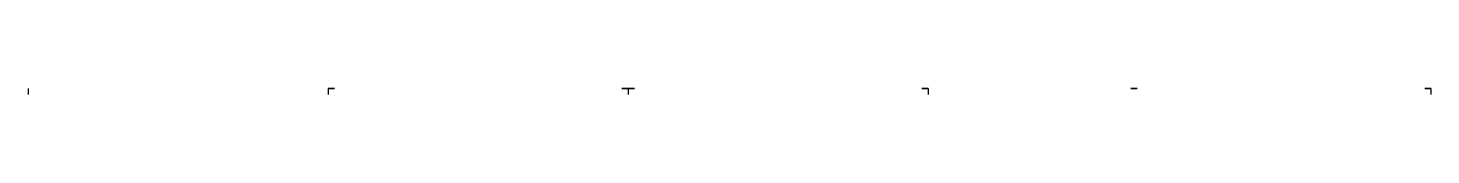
# Model space of a CAD drawing. Extents: x -12912 to 27386, y 1818 to 8189.
# Drawn here: x -3546 to 1801, y 3145 to 3169 of the extents above; entities that cross this region are included whole.
import ezdxf

# ---------------------------------------------------------------- set-up
doc = ezdxf.new("R2010")
doc.units = 0
doc.header["$MEASUREMENT"] = 0
doc.layers.get('0').update_dxf_attribs({"linetype": 'CONTINUOUS'})

msp = doc.modelspace()

# ---------------------------------------------------------------- linework, layer by layer
for p, q in [((-3545.626, 3168.889), (-3545.626, 3145.082)), ((-3545.626, 3168.889), (-3545.626, 3145.082)), ((-3545.626, 3168.889), (-3545.626, 3145.082)), ((-3545.626, 3168.889), (-3545.626, 3145.082)), ((-3545.626, 3168.889), (-3545.626, 3145.082)), ((-3545.626, 3168.889), (-3545.626, 3145.082)), ((-3545.626, 3168.889), (-3545.626, 3145.082)), ((-3545.626, 3168.889), (-3545.626, 3145.082)), ((-3545.626, 3168.889), (-3545.626, 3145.082)), ((-3545.626, 3168.889), (-3545.626, 3145.082)), ((-2401.99, 3168.889), (-2401.99, 3145.082)), ((-2401.99, 3168.889), (-2401.99, 3145.082)), ((-2401.99, 3168.889), (-2378.183, 3168.889)), ((-2378.183, 3168.889), (-2401.99, 3168.889)), ((-2401.99, 3168.889), (-2378.183, 3168.889)), ((-2378.183, 3168.889), (-2401.99, 3168.889)), ((-2378.183, 3168.889), (-2401.99, 3168.889)), ((-2401.99, 3168.889), (-2378.183, 3168.889)), ((-2378.183, 3168.889), (-2401.99, 3168.889)), ((-2401.99, 3168.889), (-2378.183, 3168.889)), ((-2378.183, 3168.889), (-2401.99, 3168.889)), ((-2378.183, 3168.889), (-2401.99, 3168.889)), ((-2401.99, 3168.889), (-2378.183, 3168.889)), ((-2378.183, 3168.889), (-2401.99, 3168.889)), ((-2401.99, 3168.889), (-2378.183, 3168.889)), ((-2378.183, 3168.889), (-2401.99, 3168.889)), ((-2378.183, 3168.889), (-2401.99, 3168.889)), ((-2401.99, 3168.889), (-2401.99, 3145.082)), ((-2401.99, 3168.889), (-2401.99, 3145.082)), ((-2401.99, 3168.889), (-2401.99, 3145.082)), ((-2401.99, 3168.889), (-2401.99, 3145.082)), ((-2401.99, 3168.889), (-2401.99, 3145.082)), ((-2401.99, 3168.889), (-2401.99, 3145.082)), ((-2401.99, 3168.889), (-2401.99, 3145.082)), ((-2401.99, 3168.889), (-2401.99, 3145.082)), ((-2378.183, 3168.889), (-2401.99, 3168.889)), ((-1258.353, 3168.889), (-1282.161, 3168.889)), ((-1282.161, 3168.889), (-1258.353, 3168.889)), ((-1258.353, 3168.889), (-1282.161, 3168.889)), ((-1282.161, 3168.889), (-1258.353, 3168.889)), ((-1282.161, 3168.889), (-1258.353, 3168.889)), ((-1258.353, 3168.889), (-1282.161, 3168.889)), ((-1282.161, 3168.889), (-1258.353, 3168.889)), ((-1258.353, 3168.889), (-1282.161, 3168.889)), ((-1282.161, 3168.889), (-1258.353, 3168.889)), ((-1282.161, 3168.889), (-1258.353, 3168.889)), ((-1258.353, 3168.889), (-1282.161, 3168.889)), ((-1282.161, 3168.889), (-1258.353, 3168.889)), ((-1258.353, 3168.889), (-1282.161, 3168.889)), ((-1282.161, 3168.889), (-1258.353, 3168.889)), ((-1282.161, 3168.889), (-1258.353, 3168.889)), ((-1282.161, 3168.889), (-1258.353, 3168.889)), ((-1258.353, 3168.889), (-1258.353, 3145.082)), ((-1258.353, 3168.889), (-1258.353, 3145.082)), ((-1258.353, 3168.889), (-1234.546, 3168.889)), ((-1234.546, 3168.889), (-1258.353, 3168.889)), ((-1258.353, 3168.889), (-1234.546, 3168.889)), ((-1234.546, 3168.889), (-1258.353, 3168.889)), ((-1234.546, 3168.889), (-1258.353, 3168.889)), ((-1258.353, 3168.889), (-1234.546, 3168.889)), ((-1234.546, 3168.889), (-1258.353, 3168.889)), ((-1258.353, 3168.889), (-1234.546, 3168.889)), ((-1234.546, 3168.889), (-1258.353, 3168.889)), ((-1234.546, 3168.889), (-1258.353, 3168.889)), ((-1258.353, 3168.889), (-1234.546, 3168.889)), ((-1234.546, 3168.889), (-1258.353, 3168.889)), ((-1258.353, 3168.889), (-1234.546, 3168.889)), ((-1234.546, 3168.889), (-1258.353, 3168.889)), ((-1234.546, 3168.889), (-1258.353, 3168.889)), ((-1258.353, 3168.889), (-1258.353, 3145.082)), ((-1258.353, 3168.889), (-1258.353, 3145.082)), ((-1258.353, 3168.889), (-1258.353, 3145.082)), ((-1258.353, 3168.889), (-1258.353, 3145.082)), ((-1258.353, 3168.889), (-1258.353, 3145.082)), ((-1258.353, 3168.889), (-1258.353, 3145.082)), ((-1258.353, 3168.889), (-1258.353, 3145.082)), ((-1258.353, 3168.889), (-1258.353, 3145.082)), ((-114.717, 3168.889), (-138.524, 3168.889)), ((-138.524, 3168.889), (-114.717, 3168.889)), ((-114.717, 3168.889), (-138.524, 3168.889)), ((-138.524, 3168.889), (-114.717, 3168.889)), ((-138.524, 3168.889), (-114.717, 3168.889)), ((-114.717, 3168.889), (-138.524, 3168.889)), ((-138.524, 3168.889), (-114.717, 3168.889)), ((-114.717, 3168.889), (-138.524, 3168.889)), ((-138.524, 3168.889), (-114.717, 3168.889)), ((-138.524, 3168.889), (-114.717, 3168.889)), ((-114.717, 3168.889), (-138.524, 3168.889)), ((-138.524, 3168.889), (-114.717, 3168.889)), ((-114.717, 3168.889), (-138.524, 3168.889)), ((-138.524, 3168.889), (-114.717, 3168.889)), ((-138.524, 3168.889), (-114.717, 3168.889)), ((-114.717, 3168.889), (-114.717, 3145.082)), ((-114.717, 3168.889), (-114.717, 3145.082)), ((-114.717, 3168.889), (-114.717, 3145.082)), ((-114.717, 3168.889), (-114.717, 3145.082)), ((-114.717, 3168.889), (-114.717, 3145.082)), ((657.707, 3168.889), (681.514, 3168.889)), ((681.514, 3168.889), (657.707, 3168.889)), ((657.707, 3168.889), (681.514, 3168.889)), ((681.514, 3168.889), (657.707, 3168.889)), ((681.514, 3168.889), (657.707, 3168.889)), ((657.707, 3168.889), (681.514, 3168.889)), ((681.514, 3168.889), (657.707, 3168.889)), ((657.707, 3168.889), (681.514, 3168.889)), ((681.514, 3168.889), (657.707, 3168.889)), ((681.514, 3168.889), (657.707, 3168.889)), ((657.707, 3168.889), (681.514, 3168.889)), ((681.514, 3168.889), (657.707, 3168.889)), ((657.707, 3168.889), (681.514, 3168.889)), ((681.514, 3168.889), (657.707, 3168.889)), ((681.514, 3168.889), (657.707, 3168.889)), ((1801.344, 3168.889), (1777.536, 3168.889)), ((1777.536, 3168.889), (1801.344, 3168.889)), ((1801.344, 3168.889), (1777.536, 3168.889)), ((1777.536, 3168.889), (1801.344, 3168.889)), ((1777.536, 3168.889), (1801.344, 3168.889)), ((1801.344, 3168.889), (1777.536, 3168.889)), ((1777.536, 3168.889), (1801.344, 3168.889)), ((1801.344, 3168.889), (1777.536, 3168.889)), ((1777.536, 3168.889), (1801.344, 3168.889)), ((1777.536, 3168.889), (1801.344, 3168.889)), ((1801.344, 3168.889), (1777.536, 3168.889)), ((1777.536, 3168.889), (1801.344, 3168.889)), ((1801.344, 3168.889), (1777.536, 3168.889)), ((1777.536, 3168.889), (1801.344, 3168.889)), ((1777.536, 3168.889), (1801.344, 3168.889)), ((1801.344, 3168.889), (1801.344, 3145.082)), ((1801.344, 3168.889), (1801.344, 3145.082)), ((1801.344, 3168.889), (1801.344, 3145.082)), ((1801.344, 3168.889), (1801.344, 3145.082)), ((1801.344, 3168.889), (1801.344, 3145.082)), ((1801.344, 3168.889), (1801.344, 3145.082)), ((1801.344, 3168.889), (1801.344, 3145.082)), ((1801.344, 3168.889), (1801.344, 3145.082)), ((1801.344, 3168.889), (1801.344, 3145.082)), ((1801.344, 3168.889), (1801.344, 3145.082))]:
    msp.add_line(p, q)

doc.saveas('drawing.dxf')
